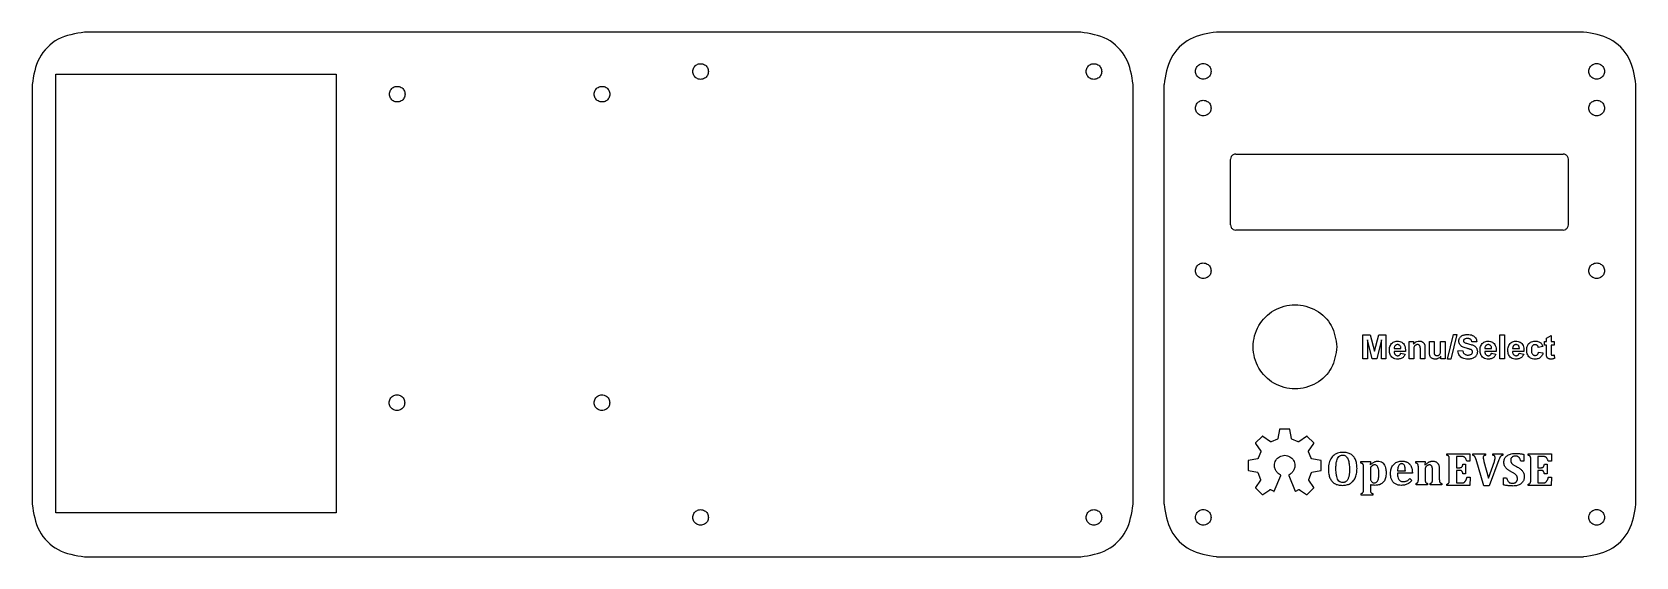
# Model space of a CAD drawing. Extents: x 5.7 to 92.1, y 5.7 to 34.
import ezdxf

# ---------------------------------------------------------------- set-up
doc = ezdxf.new("R2010")
doc.units = 0
doc.layers.add('Layer_1', color=7, linetype='CONTINUOUS')

msp = doc.modelspace()

# ---------------------------------------------------------------- linework, layer by layer
at = {"layer": 'Layer_1', "color": 7}
for p, q in [((62.161672, 33.947865), (8.541699, 33.947865)), ((89.227283, 33.950851), (69.47224, 33.950851)), ((5.716136, 31.122304), (5.716136, 8.541698)), ((64.987233, 8.541698), (64.987233, 31.122304)), ((66.64668, 31.12529), (66.64668, 8.550659)), ((92.052843, 8.550659), (92.052843, 31.12529)), ((70.230902, 23.580499), (70.230902, 27.104986)), ((70.511665, 27.385749), (88.12812, 27.385749)), ((88.408886, 27.104986), (88.408886, 23.580499)), ((88.12812, 23.293761), (70.511665, 23.293761)), ((8.541699, 5.716137), (62.161672, 5.716137)), ((69.47224, 5.725098), (89.227282, 5.725098))]:
    msp.add_line(p, q, dxfattribs=at)
at = {"layer": 'Layer_1', "color": 3}
for p, q in [((6.994509, 31.689805), (22.090061, 31.689805)), ((6.994509, 8.081724), (6.994509, 31.689805)), ((22.090061, 31.689805), (22.090061, 8.081724)), ((22.090061, 8.081724), (6.994509, 8.081724))]:
    msp.add_line(p, q, dxfattribs=at)
at = {"layer": 'Layer_1', "color": 1}
for p, q in [((77.355864, 16.377409), (77.355864, 17.660239)), ((77.355864, 17.660239), (77.743513, 17.660239)), ((77.85027, 16.377409), (77.596504, 17.38722)), ((77.596504, 17.38722), (77.596504, 16.377409)), ((77.743513, 17.660239), (77.976279, 16.785184)), ((77.976279, 16.785184), (78.206417, 17.660239)), ((78.354302, 17.38722), (78.099661, 16.377409)), ((78.206417, 17.660239), (78.594941, 17.660239)), ((78.354302, 16.377409), (78.354302, 17.38722)), ((78.594941, 17.660239), (78.594941, 16.377409)), ((79.848028, 16.377404), (79.848028, 17.306711)), ((79.848028, 17.306711), (80.076416, 17.306711)), ((80.076416, 17.306711), (80.076416, 17.170202)), ((80.940086, 16.718681), (80.940086, 17.306716)), ((80.940086, 17.306716), (81.185975, 17.306716)), ((81.185975, 17.306716), (81.185975, 16.879689)), ((81.539493, 16.914698), (81.539493, 17.306722)), ((81.539493, 17.306722), (81.785384, 17.306722)), ((81.785384, 17.306722), (81.785384, 16.377415)), ((81.909647, 16.355531), (82.227291, 17.682114)), ((82.411926, 17.682114), (82.090783, 16.355531)), ((82.227291, 17.682114), (82.411926, 17.682114)), ((83.480374, 17.293587), (83.221359, 17.282214)), ((84.732572, 16.377409), (84.732572, 17.660239)), ((84.732572, 17.660239), (84.978461, 17.660239)), ((84.978461, 17.660239), (84.978461, 16.377409)), ((87.123208, 17.110696), (87.123208, 17.306708)), ((87.123208, 17.306708), (87.236092, 17.306708)), ((87.236092, 17.491343), (87.482856, 17.634853)), ((87.236092, 17.306708), (87.236092, 17.491343)), ((87.482856, 17.634853), (87.482856, 17.306708)), ((87.482856, 17.306708), (87.650877, 17.306716)), ((87.650877, 17.306716), (87.650877, 17.110704)), ((79.648505, 16.771183), (79.032467, 16.771183)), ((79.036842, 16.921692), (79.404363, 16.921692)), ((79.390365, 16.673178), (79.635382, 16.63205)), ((79.390365, 16.673178), (79.390365, 16.673178)), ((80.093917, 16.798304), (80.093917, 16.377404)), ((80.449181, 16.377409), (80.449181, 16.851686)), ((80.695078, 16.954937), (80.695072, 16.377409)), ((81.556999, 16.377409), (81.556999, 16.516542)), ((82.474057, 16.79481), (82.726073, 16.819307)), ((82.474063, 16.79481), (82.474057, 16.79481)), ((84.531308, 16.771183), (83.91527, 16.771183)), ((83.919645, 16.921692), (84.287166, 16.921692)), ((84.273168, 16.673178), (84.518184, 16.63205)), ((84.273168, 16.673178), (84.273168, 16.673178)), ((86.0259, 16.771183), (85.409863, 16.771183)), ((85.414234, 16.921692), (85.781758, 16.921692)), ((85.76776, 16.673178), (86.012777, 16.63205)), ((85.76776, 16.673178), (85.76776, 16.673178)), ((87.037464, 17.03195), (86.795074, 16.988197)), ((86.8082, 16.733557), (87.049715, 16.692428)), ((87.037464, 17.03195), (87.037464, 17.03195)), ((87.236092, 17.110696), (87.123208, 17.110696)), ((87.236092, 16.705546), (87.236092, 17.110696)), ((87.650877, 17.110704), (87.482867, 17.110704)), ((87.482867, 17.110704), (87.482867, 16.736181)), ((87.649996, 16.58392), (87.670993, 16.393157)), ((77.596504, 16.377409), (77.355864, 16.377409)), ((78.099661, 16.377409), (77.85027, 16.377409)), ((78.594941, 16.377409), (78.354302, 16.377409)), ((80.093917, 16.377404), (79.848028, 16.377404)), ((80.695072, 16.377409), (80.449181, 16.377409)), ((81.785384, 16.377415), (81.556999, 16.377409)), ((82.090783, 16.355531), (81.909647, 16.355531)), ((84.978461, 16.377409), (84.732572, 16.377409)), ((81.873026, 11.183236), (81.873026, 11.266178)), ((81.873026, 11.266178), (83.119692, 11.266162)), ((83.119692, 11.266162), (83.119692, 10.866529)), ((83.26673, 11.183219), (83.26673, 11.266162)), ((83.26673, 11.266162), (83.961685, 11.266162)), ((83.961685, 11.266162), (83.961685, 11.183219)), ((84.341209, 11.183219), (84.341209, 11.266162)), ((84.341209, 11.266162), (84.882847, 11.266162)), ((84.882847, 11.266162), (84.882847, 11.183219)), ((86.026437, 11.23225), (86.026437, 10.867808)), ((86.2564, 11.183236), (86.2564, 11.266178)), ((86.2564, 11.266178), (87.50306, 11.266162)), ((87.50306, 11.266162), (87.50306, 10.866529)), ((82.007511, 9.866212), (82.007511, 10.949488)), ((82.671049, 11.119138), (82.397087, 11.119138)), ((82.397087, 11.119138), (82.397087, 10.515922)), ((82.397087, 10.515922), (82.562972, 10.515922)), ((82.562972, 10.368884), (82.397087, 10.368884)), ((82.397087, 10.368884), (82.397087, 9.697807)), ((82.741424, 10.696877), (82.883432, 10.696877)), ((82.883432, 10.696877), (82.883432, 10.186659)), ((83.119692, 10.866529), (82.947522, 10.866529)), ((83.861149, 9.541967), (83.446437, 10.949472)), ((83.872455, 10.857732), (84.121282, 9.955423)), ((84.121282, 9.955423), (84.431687, 10.853962)), ((84.678004, 10.944445), (84.151448, 9.541967)), ((86.026437, 10.867808), (85.85427, 10.867808)), ((86.390882, 9.866212), (86.390882, 10.949488)), ((87.05442, 11.119138), (86.780458, 11.119138)), ((86.780458, 11.119138), (86.780458, 10.515922)), ((86.780458, 10.515922), (86.946343, 10.515922)), ((86.946343, 10.368884), (86.780458, 10.368884)), ((86.780458, 10.368884), (86.780458, 9.697807)), ((87.124795, 10.696877), (87.266801, 10.696877)), ((87.266801, 10.696877), (87.266801, 10.186659)), ((87.50306, 10.866529), (87.330893, 10.866529)), ((81.873043, 9.550784), (81.873043, 9.633726)), ((83.10838, 9.550784), (81.873043, 9.550784)), ((82.397087, 9.697807), (82.669793, 9.697807)), ((82.883432, 10.186659), (82.741424, 10.186659)), ((82.96009, 10.00948), (83.132256, 10.00948)), ((83.132256, 10.00948), (83.10838, 9.550784)), ((84.151448, 9.541967), (83.861149, 9.541967)), ((84.919296, 9.587219), (84.919296, 9.974281)), ((84.919296, 9.974281), (85.091454, 9.974272)), ((86.256414, 9.550784), (86.256414, 9.633726)), ((87.491752, 9.550784), (86.256414, 9.550784)), ((86.780458, 9.697807), (87.053161, 9.697807)), ((87.266801, 10.186659), (87.124795, 10.186659)), ((87.343461, 10.00948), (87.515628, 10.00948)), ((87.515628, 10.00948), (87.491752, 9.550784))]:
    msp.add_line(p, q, dxfattribs=at)
at = {"layer": 'Layer_1', "color": 5}
for p, q in [((71.933687, 12.197818), (71.583155, 11.847314)), ((72.383133, 11.915288), (71.966941, 12.200894)), ((72.871752, 12.575628), (72.77908, 12.077458)), ((73.393186, 12.596987), (72.897447, 12.596987)), ((73.511582, 12.077458), (73.418881, 12.575628)), ((74.323721, 12.200894), (73.907529, 11.915288)), ((74.707478, 11.847314), (74.356975, 12.197818)), ((71.580081, 11.814031), (71.860735, 11.405017)), ((71.863075, 11.367778), (71.715378, 11.02334)), ((72.754439, 12.049272), (72.420519, 11.912592)), ((73.870085, 11.912592), (73.536194, 12.049272)), ((74.575224, 11.02334), (74.427587, 11.367778)), ((74.429926, 11.405017), (74.710552, 11.814031)), ((71.183895, 10.883525), (71.183925, 10.387816)), ((71.68687, 10.998816), (71.205254, 10.909249)), ((71.205283, 10.362091), (71.675091, 10.274663)), ((75.085377, 10.909249), (74.603732, 10.998816)), ((74.615507, 10.274663), (75.085316, 10.362091)), ((75.106675, 10.387816), (75.106733, 10.883525)), ((75.903786, 10.472969), (75.903786, 10.472969)), ((77.249422, 10.846192), (77.601065, 10.856348)), ((77.249422, 10.759869), (77.249422, 10.846192)), ((77.390333, 9.359645), (77.390333, 10.47043)), ((77.601065, 10.856348), (77.75721, 10.856348)), ((77.75721, 10.856348), (77.738168, 10.672275)), ((77.738168, 10.672275), (77.753401, 10.668466)), ((77.75721, 10.433615), (77.75721, 10.003265)), ((80.200939, 10.846192), (80.548773, 10.856348)), ((80.200939, 10.759869), (80.200939, 10.846192)), ((80.341848, 9.952486), (80.341848, 10.474238)), ((80.548773, 10.856348), (80.708727, 10.856348)), ((80.708727, 10.856348), (80.689685, 10.673545)), ((80.689685, 10.673545), (80.704918, 10.669736)), ((80.708725, 10.442502), (80.708725, 9.953756)), ((81.469139, 10.418381), (81.469139, 9.953755)), ((71.846868, 9.846166), (71.580014, 9.457251)), ((71.703014, 10.249964), (71.849656, 9.88358)), ((72.581714, 9.254064), (72.929083, 10.09342)), ((72.918915, 10.124829), (72.876754, 10.150612)), ((73.361539, 10.09342), (73.708908, 9.254064)), ((73.413892, 10.150612), (73.371731, 10.124829)), ((74.440973, 9.88358), (74.587644, 10.249964)), ((74.710607, 9.457251), (74.443724, 9.846166)), ((76.247812, 9.566568), (76.247812, 9.566568)), ((77.75721, 9.599574), (77.75721, 9.359645)), ((80.018134, 10.212728), (79.213291, 10.212728)), ((79.219638, 10.34983), (79.642371, 10.34983)), ((79.882301, 9.929636), (79.985128, 9.817923)), ((80.217441, 9.586879), (80.217441, 9.670665)), ((80.830594, 9.586879), (80.217441, 9.586879)), ((80.830594, 9.670665), (80.830594, 9.586879)), ((80.981661, 9.586879), (80.981661, 9.670665)), ((81.597353, 9.586879), (80.981661, 9.586879)), ((81.10226, 9.952486), (81.10226, 10.291435)), ((81.597355, 9.670664), (81.597353, 9.586879)), ((71.583088, 9.423967), (71.933679, 9.073464)), ((71.966933, 9.070358), (72.348962, 9.332584)), ((72.385587, 9.333816), (72.554056, 9.243868)), ((73.736594, 9.243868), (73.905064, 9.333816)), ((73.941687, 9.332584), (74.323717, 9.070358)), ((74.356971, 9.073464), (74.707533, 9.423967)), ((77.263387, 9.041008), (77.263387, 9.124793)), ((77.895582, 9.041008), (77.263387, 9.041008)), ((77.895582, 9.124793), (77.895582, 9.041008))]:
    msp.add_line(p, q, dxfattribs=at)
at = {"layer": 'Layer_1', "color": 7}
for points, knots in [([(8.544685, 33.947865), (8.050097, 33.870229), (7.07559, 33.717261), (5.952713, 32.594385), (5.799745, 31.619878), (5.72211, 31.12529)], [0, 0, 0, 0, 1.475809, 2.907846, 4.383656, 4.383656, 4.383656, 4.383656]), ([(64.987233, 31.12529), (64.909597, 31.619878), (64.756629, 32.594385), (63.633753, 33.717262), (62.659246, 33.87023), (62.164658, 33.947865)], [0, 0, 0, 0, 1.475809, 2.907846, 4.383656, 4.383656, 4.383656, 4.383656]), ([(69.475226, 33.950851), (68.980638, 33.873216), (68.006131, 33.720248), (66.883254, 32.597371), (66.730286, 31.622864), (66.652651, 31.128276)], [0, 0, 0, 0, 1.475809, 2.907847, 4.383656, 4.383656, 4.383656, 4.383656]), ([(92.052844, 31.128276), (91.975208, 31.622864), (91.82224, 32.597371), (90.699363, 33.720248), (89.724856, 33.873216), (89.230268, 33.950851)], [0, 0, 0, 0, 1.475809, 2.907847, 4.383656, 4.383656, 4.383656, 4.383656]), ([(42.125867, 31.830188), (42.114292, 31.904429), (42.091485, 32.050709), (41.923819, 32.211752), (41.705107, 32.271423), (41.484099, 32.211752), (41.323186, 32.050709), (41.263471, 31.830188), (41.323186, 31.609666), (41.484099, 31.448624), (41.705107, 31.388953), (41.923819, 31.448624), (42.091485, 31.609666), (42.114292, 31.755947), (42.125867, 31.830188)], [0, 0, 0, 0, 0.2202, 0.433869, 0.654069, 0.874269, 1.087939, 1.308139, 1.528339, 1.742008, 1.962208, 2.182408, 2.396077, 2.616277, 2.616277, 2.616277, 2.616277]), ([(63.296676, 31.830188), (63.285101, 31.904429), (63.262294, 32.050709), (63.094629, 32.211752), (62.875917, 32.271423), (62.654908, 32.211752), (62.493996, 32.050709), (62.43428, 31.830188), (62.493996, 31.609666), (62.654908, 31.448624), (62.875917, 31.388953), (63.094629, 31.448624), (63.262294, 31.609666), (63.285101, 31.755947), (63.296676, 31.830188)], [0, 0, 0, 0, 0.2202, 0.433869, 0.654069, 0.874269, 1.087939, 1.308139, 1.528339, 1.742008, 1.962208, 2.182408, 2.396077, 2.616277, 2.616277, 2.616277, 2.616277]), ([(69.185503, 31.839146), (69.173928, 31.913387), (69.151121, 32.059667), (68.983455, 32.22071), (68.764743, 32.280381), (68.543735, 32.22071), (68.382822, 32.059667), (68.323107, 31.839146), (68.382822, 31.618624), (68.543735, 31.457581), (68.764743, 31.39791), (68.983455, 31.457581), (69.151121, 31.618624), (69.173928, 31.764904), (69.185503, 31.839146)], [0, 0, 0, 0, 0.2202, 0.433869, 0.654069, 0.874269, 1.087939, 1.308139, 1.528339, 1.742008, 1.962208, 2.182408, 2.396077, 2.616277, 2.616277, 2.616277, 2.616277]), ([(90.362287, 31.839146), (90.350712, 31.913387), (90.327905, 32.059667), (90.16024, 32.22071), (89.941527, 32.280381), (89.720519, 32.22071), (89.559606, 32.059667), (89.499891, 31.839146), (89.559606, 31.618624), (89.720519, 31.457581), (89.941527, 31.39791), (90.16024, 31.457581), (90.327905, 31.618624), (90.350712, 31.764904), (90.362287, 31.839146)], [0, 0, 0, 0, 0.2202, 0.433869, 0.654069, 0.874269, 1.087939, 1.308139, 1.528339, 1.742008, 1.962208, 2.182408, 2.396077, 2.616277, 2.616277, 2.616277, 2.616277]), ([(25.793757, 30.611552), (25.782182, 30.685793), (25.759375, 30.832074), (25.59171, 30.993116), (25.372998, 31.052787), (25.151989, 30.993116), (24.991076, 30.832074), (24.931361, 30.611552), (24.991076, 30.391031), (25.151989, 30.229988), (25.372998, 30.170317), (25.59171, 30.229988), (25.759375, 30.391031), (25.782182, 30.537311), (25.793757, 30.611552)], [0, 0, 0, 0, 0.2202, 0.433869, 0.654069, 0.874269, 1.087939, 1.308139, 1.528339, 1.742008, 1.962208, 2.182408, 2.396077, 2.616277, 2.616277, 2.616277, 2.616277]), ([(36.821215, 30.611552), (36.80964, 30.685793), (36.786833, 30.832074), (36.619168, 30.993116), (36.400455, 31.052787), (36.179447, 30.993116), (36.018534, 30.832074), (35.958819, 30.611552), (36.018534, 30.391031), (36.179447, 30.229988), (36.400455, 30.170317), (36.619168, 30.229988), (36.786833, 30.391031), (36.80964, 30.537311), (36.821215, 30.611552)], [0, 0, 0, 0, 0.2202, 0.433869, 0.654069, 0.874269, 1.087939, 1.308139, 1.528339, 1.742008, 1.962208, 2.182408, 2.396077, 2.616277, 2.616277, 2.616277, 2.616277]), ([(69.185503, 29.861851), (69.173928, 29.936093), (69.151121, 30.082373), (68.983455, 30.243416), (68.764743, 30.303087), (68.543735, 30.243416), (68.382822, 30.082373), (68.323107, 29.861851), (68.382822, 29.64133), (68.543735, 29.480287), (68.764743, 29.420616), (68.983455, 29.480287), (69.151121, 29.64133), (69.173928, 29.78761), (69.185503, 29.861851)], [0, 0, 0, 0, 0.2202, 0.433869, 0.654069, 0.874269, 1.087939, 1.308139, 1.528339, 1.742008, 1.962208, 2.182408, 2.396077, 2.616277, 2.616277, 2.616277, 2.616277]), ([(90.362287, 29.861851), (90.350712, 29.936093), (90.327905, 30.082373), (90.16024, 30.243416), (89.941527, 30.303087), (89.720519, 30.243416), (89.559606, 30.082373), (89.499891, 29.861851), (89.559606, 29.64133), (89.720519, 29.480287), (89.941527, 29.420616), (90.16024, 29.480287), (90.327905, 29.64133), (90.350712, 29.78761), (90.362287, 29.861851)], [0, 0, 0, 0, 0.2202, 0.433869, 0.654069, 0.874269, 1.087939, 1.308139, 1.528339, 1.742008, 1.962208, 2.182408, 2.396077, 2.616277, 2.616277, 2.616277, 2.616277]), ([(70.514654, 27.391723), (70.464933, 27.383919), (70.366967, 27.368541), (70.254085, 27.255659), (70.238707, 27.157693), (70.230903, 27.107972)], [0, 0, 0, 0, 0.148362, 0.292323, 0.440685, 0.440685, 0.440685, 0.440685]), ([(88.414857, 27.107972), (88.407052, 27.157693), (88.391674, 27.255659), (88.278793, 27.368541), (88.180826, 27.383919), (88.131106, 27.391723)], [0, 0, 0, 0, 0.148362, 0.292323, 0.440685, 0.440685, 0.440685, 0.440685]), ([(70.230902, 23.583488), (70.238706, 23.533767), (70.254084, 23.435801), (70.366966, 23.322918), (70.464933, 23.307541), (70.514654, 23.299736)], [0, 0, 0, 0, 0.148362, 0.292324, 0.440687, 0.440687, 0.440687, 0.440687]), ([(88.131106, 23.299737), (88.180826, 23.307542), (88.278793, 23.322919), (88.391674, 23.435801), (88.407052, 23.533767), (88.414857, 23.583488)], [0, 0, 0, 0, 0.148362, 0.292323, 0.440685, 0.440685, 0.440685, 0.440685]), ([(69.185503, 21.110375), (69.173928, 21.184616), (69.151121, 21.330896), (68.983455, 21.491939), (68.764743, 21.55161), (68.543735, 21.491939), (68.382822, 21.330896), (68.323107, 21.110375), (68.382822, 20.889853), (68.543735, 20.728811), (68.764743, 20.669139), (68.983455, 20.728811), (69.151121, 20.889853), (69.173928, 21.036133), (69.185503, 21.110375)], [0, 0, 0, 0, 0.2202, 0.433869, 0.654069, 0.874269, 1.087939, 1.308139, 1.528339, 1.742008, 1.962208, 2.182408, 2.396077, 2.616277, 2.616277, 2.616277, 2.616277]), ([(90.362287, 21.110375), (90.350712, 21.184616), (90.327905, 21.330896), (90.16024, 21.491939), (89.941527, 21.55161), (89.720519, 21.491939), (89.559606, 21.330896), (89.499891, 21.110375), (89.559606, 20.889853), (89.720519, 20.728811), (89.941527, 20.669139), (90.16024, 20.728811), (90.327905, 20.889853), (90.350712, 21.036133), (90.362287, 21.110375)], [0, 0, 0, 0, 0.2202, 0.433869, 0.654069, 0.874269, 1.087939, 1.308139, 1.528339, 1.742008, 1.962208, 2.182408, 2.396077, 2.616277, 2.616277, 2.616277, 2.616277]), ([(75.959685, 17.018387), (75.897773, 17.416893), (75.775853, 18.201646), (74.878505, 19.06659), (73.706672, 19.387397), (72.522594, 19.06659), (71.661309, 18.201646), (71.341998, 17.018387), (71.661309, 15.835128), (72.522594, 14.970183), (73.706672, 14.649377), (74.878505, 14.970183), (75.775853, 15.835128), (75.897773, 16.61988), (75.959685, 17.018387)], [0, 0, 0, 0, 1.181997, 2.327627, 3.506926, 4.686225, 5.831856, 7.013853, 8.195849, 9.34148, 10.520779, 11.700078, 12.845709, 14.027705, 14.027705, 14.027705, 14.027705]), ([(25.78181, 14.010626), (25.770235, 14.084867), (25.747428, 14.231147), (25.579763, 14.39219), (25.36105, 14.451861), (25.140042, 14.39219), (24.979129, 14.231147), (24.919414, 14.010626), (24.979129, 13.790104), (25.140042, 13.629062), (25.36105, 13.569391), (25.579763, 13.629062), (25.747428, 13.790104), (25.770235, 13.936385), (25.78181, 14.010626)], [0, 0, 0, 0, 0.2202, 0.433869, 0.654069, 0.874269, 1.087939, 1.308139, 1.528339, 1.742008, 1.962208, 2.182408, 2.396077, 2.616277, 2.616277, 2.616277, 2.616277]), ([(36.815243, 14.010626), (36.803668, 14.084867), (36.780861, 14.231147), (36.613196, 14.39219), (36.394484, 14.451861), (36.173475, 14.39219), (36.012562, 14.231147), (35.952847, 14.010626), (36.012562, 13.790104), (36.173475, 13.629062), (36.394484, 13.569391), (36.613196, 13.629062), (36.780861, 13.790104), (36.803668, 13.936385), (36.815243, 14.010626)], [0, 0, 0, 0, 0.2202, 0.433869, 0.654069, 0.874269, 1.087939, 1.308139, 1.528339, 1.742008, 1.962208, 2.182408, 2.396077, 2.616277, 2.616277, 2.616277, 2.616277]), ([(5.72211, 8.544687), (5.799745, 8.050099), (5.952713, 7.075592), (7.07559, 5.952715), (8.050097, 5.799747), (8.544685, 5.722112)], [0, 0, 0, 0, 1.475809, 2.907846, 4.383656, 4.383656, 4.383656, 4.383656]), ([(42.125867, 7.839789), (42.114292, 7.91403), (42.091485, 8.06031), (41.923819, 8.221353), (41.705107, 8.281024), (41.484099, 8.221353), (41.323186, 8.06031), (41.263471, 7.839789), (41.323186, 7.619268), (41.484099, 7.458225), (41.705107, 7.398554), (41.923819, 7.458225), (42.091485, 7.619268), (42.114292, 7.765548), (42.125867, 7.839789)], [0, 0, 0, 0, 0.2202, 0.433869, 0.654069, 0.874269, 1.087939, 1.308139, 1.528339, 1.742008, 1.962208, 2.182408, 2.396077, 2.616277, 2.616277, 2.616277, 2.616277]), ([(62.164658, 5.722109), (62.659245, 5.799745), (63.633752, 5.952714), (64.756629, 7.075591), (64.909597, 8.050099), (64.987233, 8.544687)], [0, 0, 0, 0, 1.475808, 2.907847, 4.383657, 4.383657, 4.383657, 4.383657]), ([(63.296676, 7.839789), (63.285101, 7.91403), (63.262294, 8.06031), (63.094629, 8.221353), (62.875917, 8.281024), (62.654908, 8.221353), (62.493996, 8.06031), (62.43428, 7.839789), (62.493996, 7.619268), (62.654908, 7.458225), (62.875917, 7.398554), (63.094629, 7.458225), (63.262294, 7.619268), (63.285101, 7.765548), (63.296676, 7.839789)], [0, 0, 0, 0, 0.2202, 0.433869, 0.654069, 0.874269, 1.087939, 1.308139, 1.528339, 1.742008, 1.962208, 2.182408, 2.396077, 2.616277, 2.616277, 2.616277, 2.616277]), ([(66.652651, 8.553645), (66.730286, 8.059057), (66.883254, 7.08455), (68.006131, 5.961673), (68.980638, 5.808705), (69.475226, 5.731069)], [0, 0, 0, 0, 1.475809, 2.907847, 4.383656, 4.383656, 4.383656, 4.383656]), ([(69.185503, 7.842775), (69.173928, 7.917016), (69.151121, 8.063296), (68.983455, 8.224339), (68.764743, 8.28401), (68.543735, 8.224339), (68.382822, 8.063296), (68.323107, 7.842775), (68.382822, 7.622254), (68.543735, 7.461211), (68.764743, 7.40154), (68.983455, 7.461211), (69.151121, 7.622254), (69.173928, 7.768534), (69.185503, 7.842775)], [0, 0, 0, 0, 0.2202, 0.433869, 0.654069, 0.874269, 1.087939, 1.308139, 1.528339, 1.742008, 1.962208, 2.182408, 2.396077, 2.616277, 2.616277, 2.616277, 2.616277]), ([(89.230268, 5.73107), (89.724856, 5.808705), (90.699363, 5.961673), (91.82224, 7.08455), (91.975208, 8.059057), (92.052843, 8.553645)], [0, 0, 0, 0, 1.475809, 2.907846, 4.383655, 4.383655, 4.383655, 4.383655]), ([(90.362287, 7.842775), (90.350712, 7.917016), (90.327905, 8.063296), (90.16024, 8.224339), (89.941527, 8.28401), (89.720519, 8.224339), (89.559606, 8.063296), (89.499891, 7.842775), (89.559606, 7.622254), (89.720519, 7.461211), (89.941527, 7.40154), (90.16024, 7.461211), (90.327905, 7.622254), (90.350712, 7.768534), (90.362287, 7.842775)], [0, 0, 0, 0, 0.2202, 0.433869, 0.654069, 0.874269, 1.087939, 1.308139, 1.528339, 1.742008, 1.962208, 2.182408, 2.396077, 2.616277, 2.616277, 2.616277, 2.616277])]:
    msp.add_open_spline(points, degree=3, knots=knots, dxfattribs=at)
at = {"layer": 'Layer_1', "color": 1}
for points, knots in [([(79.635382, 16.63205), (79.623996, 16.603868), (79.601992, 16.549404), (79.550589, 16.479246), (79.487507, 16.42358), (79.411935, 16.383924), (79.325039, 16.360788), (79.213828, 16.353042), (79.087767, 16.365591), (78.960531, 16.419315), (78.871828, 16.505575), (78.816767, 16.607084), (78.786167, 16.716498), (78.777047, 16.842231), (78.787732, 16.973349), (78.827443, 17.098548), (78.896207, 17.198819), (78.984935, 17.273532), (79.091233, 17.319193), (79.210799, 17.332175), (79.332884, 17.319118), (79.447305, 17.272157), (79.540757, 17.192528), (79.608515, 17.079753), (79.645531, 16.93479), (79.647458, 16.828798), (79.648505, 16.771183)], [0, 0, 0, 0, 0.090896, 0.175668, 0.258215, 0.341288, 0.429318, 0.525984, 0.674623, 0.80535, 0.932359, 1.037551, 1.148613, 1.270577, 1.414035, 1.541048, 1.659897, 1.773879, 1.884681, 2.001588, 2.131027, 2.249339, 2.367074, 2.493007, 2.637855, 2.81036, 2.81036, 2.81036, 2.81036]), ([(80.076416, 17.170202), (80.104008, 17.201459), (80.157111, 17.261615), (80.265649, 17.316716), (80.361184, 17.330133), (80.434772, 17.325631), (80.484919, 17.315834), (80.530897, 17.29922), (80.571999, 17.27862), (80.606666, 17.253796), (80.6336, 17.224444), (80.654643, 17.192324), (80.670911, 17.157552), (80.682333, 17.118568), (80.690032, 17.072858), (80.694369, 17.01754), (80.694828, 16.977017), (80.695078, 16.954937)], [0, 0, 0, 0, 0.124164, 0.238963, 0.356367, 0.409167, 0.459736, 0.509063, 0.555373, 0.597319, 0.63619, 0.674159, 0.712133, 0.750921, 0.795646, 0.850971, 0.917203, 0.917203, 0.917203, 0.917203]), ([(83.221359, 17.282214), (83.217123, 17.302377), (83.209248, 17.339863), (83.185121, 17.389056), (83.15089, 17.426239), (83.105745, 17.451471), (83.04952, 17.46526), (82.984967, 17.469114), (82.918875, 17.465037), (82.858522, 17.449942), (82.814288, 17.427403), (82.785294, 17.400942), (82.770812, 17.372756), (82.766701, 17.34244), (82.770773, 17.312439), (82.784471, 17.285341), (82.811415, 17.256832), (82.863172, 17.230666), (82.943259, 17.203226), (83.046119, 17.177708), (83.153272, 17.151106), (83.246824, 17.120693), (83.321176, 17.088673), (83.380575, 17.051958), (83.428689, 17.007742), (83.467481, 16.955525), (83.497023, 16.895219), (83.513728, 16.825794), (83.519125, 16.752626), (83.512801, 16.678807), (83.491729, 16.608711), (83.457672, 16.543066), (83.411341, 16.483879), (83.352141, 16.435218), (83.281577, 16.397798), (83.199166, 16.372497), (83.105256, 16.357546), (82.988589, 16.352362), (82.859731, 16.36112), (82.730997, 16.39744), (82.626452, 16.461453), (82.548977, 16.552206), (82.495501, 16.665586), (82.481467, 16.750183), (82.474063, 16.79481)], [0, 0, 0, 0, 0.061643, 0.114605, 0.162211, 0.210993, 0.267454, 0.334426, 0.404427, 0.465341, 0.519846, 0.551614, 0.581489, 0.612841, 0.642033, 0.670992, 0.702433, 0.758101, 0.842432, 0.95672, 1.075625, 1.173675, 1.251496, 1.317961, 1.382162, 1.446294, 1.512087, 1.582194, 1.659121, 1.731392, 1.803194, 1.877207, 1.952099, 2.027091, 2.105387, 2.190193, 2.284516, 2.389941, 2.540091, 2.670116, 2.787442, 2.902194, 3.023273, 3.158463, 3.158463, 3.158463, 3.158463]), ([(82.726073, 16.819307), (82.731784, 16.793279), (82.742454, 16.74464), (82.773397, 16.680486), (82.815616, 16.630644), (82.870124, 16.596728), (82.934847, 16.576965), (83.00713, 16.571647), (83.079034, 16.576472), (83.14388, 16.592986), (83.194428, 16.62286), (83.230535, 16.660718), (83.25344, 16.703793), (83.259566, 16.74455), (83.256313, 16.77861), (83.247139, 16.80515), (83.231149, 16.828656), (83.208142, 16.85001), (83.176322, 16.868303), (83.13786, 16.884196), (83.086524, 16.898922), (83.017404, 16.917621), (82.920237, 16.941286), (82.812725, 16.971337), (82.713382, 17.01234), (82.631875, 17.066265), (82.570117, 17.137784), (82.528554, 17.227304), (82.517578, 17.31323), (82.524374, 17.388329), (82.543288, 17.450459), (82.574144, 17.508861), (82.616789, 17.561683), (82.671464, 17.605782), (82.736732, 17.640308), (82.812227, 17.664746), (82.897362, 17.679296), (83.006652, 17.684323), (83.129622, 17.676034), (83.254947, 17.642357), (83.353552, 17.581878), (83.424471, 17.500809), (83.469996, 17.402434), (83.476833, 17.330733), (83.480374, 17.293587)], [0, 0, 0, 0, 0.079734, 0.149001, 0.211445, 0.273077, 0.338851, 0.412555, 0.489296, 0.554405, 0.611348, 0.663001, 0.709573, 0.755434, 0.784371, 0.811585, 0.838711, 0.868838, 0.904955, 0.948186, 0.993428, 1.065033, 1.163038, 1.293445, 1.399652, 1.484114, 1.584333, 1.678962, 1.776205, 1.840377, 1.904048, 1.969677, 2.037417, 2.106251, 2.178938, 2.25771, 2.34331, 2.437266, 2.585423, 2.711513, 2.822747, 2.927063, 3.030576, 3.141849, 3.141849, 3.141849, 3.141849]), ([(84.518184, 16.63205), (84.506799, 16.603868), (84.484795, 16.549404), (84.433391, 16.479246), (84.37031, 16.42358), (84.294738, 16.383924), (84.207842, 16.360788), (84.096631, 16.353042), (83.97057, 16.365591), (83.843334, 16.419315), (83.754634, 16.505576), (83.699571, 16.607083), (83.66897, 16.716498), (83.65985, 16.842231), (83.670534, 16.973349), (83.710245, 17.098548), (83.77901, 17.198819), (83.867738, 17.273532), (83.974036, 17.319193), (84.093602, 17.332175), (84.215687, 17.319118), (84.330108, 17.272157), (84.423559, 17.192528), (84.491318, 17.079753), (84.528334, 16.93479), (84.530261, 16.828798), (84.531308, 16.771183)], [0, 0, 0, 0, 0.090896, 0.175668, 0.258215, 0.341288, 0.429318, 0.525984, 0.674623, 0.805349, 0.932357, 1.037549, 1.148612, 1.270575, 1.414034, 1.541047, 1.659896, 1.773878, 1.88468, 2.001586, 2.131025, 2.249338, 2.367072, 2.493006, 2.637854, 2.810359, 2.810359, 2.810359, 2.810359]), ([(86.012777, 16.63205), (86.001391, 16.603868), (85.979387, 16.549404), (85.927983, 16.479246), (85.8649, 16.423581), (85.789329, 16.383923), (85.702432, 16.360788), (85.591222, 16.353042), (85.465161, 16.365591), (85.337925, 16.419315), (85.249223, 16.505575), (85.194163, 16.607084), (85.163563, 16.716498), (85.154443, 16.842231), (85.165127, 16.973349), (85.204838, 17.098548), (85.273603, 17.198818), (85.362329, 17.273532), (85.468628, 17.319193), (85.588194, 17.332175), (85.71028, 17.319118), (85.8247, 17.272157), (85.918152, 17.192528), (85.98591, 17.079753), (86.022927, 16.93479), (86.024853, 16.828798), (86.0259, 16.771183)], [0, 0, 0, 0, 0.090896, 0.175669, 0.258216, 0.341289, 0.429318, 0.525986, 0.674624, 0.80535, 0.932358, 1.03755, 1.148613, 1.270576, 1.414034, 1.541048, 1.659897, 1.773877, 1.88468, 2.001587, 2.131026, 2.249339, 2.367073, 2.493007, 2.637855, 2.81036, 2.81036, 2.81036, 2.81036]), ([(87.049715, 16.692428), (87.040278, 16.657936), (87.022319, 16.592298), (86.972931, 16.506023), (86.907773, 16.437771), (86.825419, 16.38935), (86.727162, 16.36161), (86.614011, 16.353025), (86.49476, 16.364332), (86.381437, 16.408203), (86.2888, 16.481707), (86.220115, 16.581499), (86.180128, 16.704837), (86.169073, 16.841648), (86.180155, 16.978648), (86.220281, 17.102765), (86.289805, 17.202413), (86.382877, 17.276162), (86.4975, 17.319847), (86.615676, 17.330851), (86.725217, 17.323237), (86.817509, 17.299524), (86.894843, 17.257441), (86.95758, 17.198175), (87.006865, 17.12185), (87.026923, 17.062921), (87.037464, 17.03195)], [0, 0, 0, 0, 0.106941, 0.203504, 0.294818, 0.387028, 0.486517, 0.598436, 0.726025, 0.842697, 0.957797, 1.075525, 1.200879, 1.342207, 1.484898, 1.610898, 1.728745, 1.84415, 1.961907, 2.091427, 2.197139, 2.290259, 2.375025, 2.458325, 2.546672, 2.644534, 2.644534, 2.644534, 2.644534]), ([(79.032467, 16.771183), (79.034005, 16.74849), (79.036904, 16.705699), (79.057063, 16.646759), (79.089335, 16.599575), (79.131232, 16.565144), (79.180438, 16.544197), (79.22798, 16.538695), (79.269582, 16.542187), (79.302894, 16.55282), (79.332267, 16.570833), (79.356993, 16.597253), (79.37697, 16.632043), (79.385695, 16.658838), (79.390365, 16.673178)], [0, 0, 0, 0, 0.068015, 0.128252, 0.184398, 0.237395, 0.288756, 0.342651, 0.379279, 0.413316, 0.446584, 0.481519, 0.52074, 0.565896, 0.565896, 0.565896, 0.565896]), ([(79.404363, 16.921692), (79.402922, 16.943645), (79.400234, 16.984607), (79.381908, 17.040711), (79.351562, 17.084368), (79.313553, 17.116192), (79.269222, 17.135796), (79.220497, 17.141543), (79.171109, 17.13569), (79.124765, 17.115319), (79.08616, 17.081893), (79.056658, 17.037322), (79.03912, 16.982223), (79.03763, 16.942631), (79.036842, 16.921692)], [0, 0, 0, 0, 0.065835, 0.12284, 0.174566, 0.223315, 0.269812, 0.317859, 0.368836, 0.417288, 0.467423, 0.519954, 0.57576, 0.63841, 0.63841, 0.63841, 0.63841]), ([(80.449181, 16.851686), (80.448934, 16.881198), (80.448507, 16.932373), (80.444093, 16.99733), (80.436155, 17.042737), (80.421808, 17.073523), (80.404355, 17.097217), (80.382372, 17.115851), (80.356935, 17.12984), (80.327935, 17.137989), (80.293724, 17.140591), (80.255985, 17.137131), (80.216919, 17.125285), (80.181679, 17.105726), (80.151141, 17.080005), (80.127265, 17.048312), (80.109316, 17.008895), (80.100283, 16.955506), (80.094678, 16.88414), (80.094192, 16.829311), (80.093917, 16.798304)], [0, 0, 0, 0, 0.088496, 0.153463, 0.195414, 0.225734, 0.254494, 0.283043, 0.311497, 0.340946, 0.372662, 0.413972, 0.453925, 0.494223, 0.534085, 0.572821, 0.61233, 0.662765, 0.734199, 0.827171, 0.827171, 0.827171, 0.827171]), ([(81.556999, 16.516542), (81.545051, 16.500705), (81.521166, 16.469044), (81.475398, 16.429742), (81.423865, 16.398002), (81.368057, 16.373999), (81.309226, 16.359493), (81.248956, 16.35491), (81.18938, 16.359221), (81.132506, 16.372963), (81.080692, 16.395742), (81.035193, 16.426663), (80.998361, 16.466081), (80.970649, 16.513992), (80.952483, 16.572042), (80.941775, 16.641308), (80.940678, 16.691574), (80.940086, 16.718681)], [0, 0, 0, 0, 0.059373, 0.118697, 0.179649, 0.240418, 0.300196, 0.360568, 0.421024, 0.478682, 0.535229, 0.589952, 0.642579, 0.695691, 0.754571, 0.824007, 0.905277, 0.905277, 0.905277, 0.905277]), ([(81.185975, 16.879689), (81.186104, 16.841699), (81.186322, 16.776906), (81.190475, 16.696804), (81.195544, 16.644137), (81.209845, 16.611605), (81.226781, 16.587744), (81.248439, 16.567916), (81.275199, 16.553632), (81.306275, 16.545267), (81.341983, 16.542676), (81.380314, 16.546024), (81.418766, 16.5576), (81.453429, 16.576607), (81.482943, 16.601464), (81.506291, 16.630521), (81.525044, 16.667956), (81.533447, 16.72512), (81.53882, 16.808904), (81.539245, 16.875802), (81.539493, 16.914698)], [0, 0, 0, 0, 0.113863, 0.194196, 0.241335, 0.270992, 0.299644, 0.328625, 0.35825, 0.389742, 0.42447, 0.46519, 0.504499, 0.544049, 0.582966, 0.6195, 0.655244, 0.707108, 0.791045, 0.907641, 0.907641, 0.907641, 0.907641]), ([(83.91527, 16.771183), (83.916808, 16.74849), (83.919707, 16.705699), (83.939866, 16.646759), (83.972138, 16.599575), (84.014035, 16.565144), (84.063241, 16.544197), (84.110783, 16.538695), (84.152385, 16.542187), (84.185697, 16.55282), (84.21507, 16.570833), (84.239796, 16.597253), (84.259772, 16.632043), (84.268498, 16.658838), (84.273168, 16.673178)], [0, 0, 0, 0, 0.068015, 0.128252, 0.184398, 0.237395, 0.288756, 0.342651, 0.379279, 0.413316, 0.446584, 0.481519, 0.52074, 0.565896, 0.565896, 0.565896, 0.565896]), ([(84.287166, 16.921692), (84.285725, 16.943645), (84.283037, 16.984607), (84.264711, 17.040711), (84.234365, 17.084368), (84.196356, 17.116192), (84.152025, 17.135796), (84.1033, 17.141543), (84.053912, 17.13569), (84.007568, 17.115319), (83.968963, 17.081893), (83.939461, 17.037322), (83.921923, 16.982223), (83.920433, 16.942631), (83.919645, 16.921692)], [0, 0, 0, 0, 0.065835, 0.12284, 0.174566, 0.223315, 0.269812, 0.317859, 0.368836, 0.417288, 0.467423, 0.519954, 0.57576, 0.63841, 0.63841, 0.63841, 0.63841]), ([(85.409863, 16.771183), (85.4114, 16.74849), (85.414299, 16.705699), (85.434459, 16.646759), (85.46673, 16.599575), (85.508627, 16.565144), (85.557834, 16.544197), (85.605375, 16.538695), (85.646977, 16.542187), (85.680288, 16.55282), (85.709662, 16.570833), (85.734388, 16.597253), (85.754365, 16.632043), (85.76309, 16.658838), (85.76776, 16.673178)], [0, 0, 0, 0, 0.068015, 0.128252, 0.184398, 0.237395, 0.288756, 0.342651, 0.379278, 0.413315, 0.446584, 0.481519, 0.52074, 0.565896, 0.565896, 0.565896, 0.565896]), ([(85.781758, 16.921692), (85.780317, 16.943645), (85.777629, 16.984607), (85.759303, 17.040711), (85.728958, 17.084368), (85.690949, 17.116192), (85.646617, 17.135796), (85.597893, 17.141543), (85.548505, 17.13569), (85.50216, 17.115319), (85.463556, 17.081893), (85.434053, 17.037322), (85.416515, 16.982223), (85.415023, 16.942631), (85.414234, 16.921692)], [0, 0, 0, 0, 0.065835, 0.12284, 0.174566, 0.223315, 0.269812, 0.317859, 0.368836, 0.417288, 0.467423, 0.519954, 0.575761, 0.638411, 0.638411, 0.638411, 0.638411]), ([(86.795074, 16.988197), (86.79185, 17.003214), (86.785751, 17.031622), (86.766679, 17.069372), (86.740375, 17.09868), (86.707772, 17.119817), (86.669162, 17.132045), (86.622336, 17.135912), (86.570557, 17.130303), (86.519257, 17.108173), (86.476281, 17.071124), (86.445259, 17.015883), (86.428699, 16.942952), (86.424167, 16.855416), (86.428778, 16.765497), (86.445351, 16.685395), (86.476415, 16.6249), (86.520483, 16.584951), (86.572806, 16.56113), (86.625691, 16.555097), (86.673538, 16.559258), (86.712995, 16.57257), (86.747575, 16.595276), (86.775049, 16.630599), (86.795837, 16.677769), (86.803839, 16.713875), (86.8082, 16.733557)], [0, 0, 0, 0, 0.045938, 0.0869, 0.125247, 0.162787, 0.202081, 0.245442, 0.303052, 0.356481, 0.410582, 0.47028, 0.543148, 0.632995, 0.732648, 0.812667, 0.876754, 0.932981, 0.987803, 1.046534, 1.090602, 1.131004, 1.17024, 1.212894, 1.263275, 1.323647, 1.323647, 1.323647, 1.323647]), ([(87.670993, 16.393157), (87.651273, 16.385735), (87.610954, 16.37056), (87.545318, 16.359069), (87.485741, 16.355369), (87.434525, 16.357836), (87.394212, 16.365138), (87.35726, 16.37703), (87.325019, 16.39337), (87.298181, 16.412642), (87.276835, 16.43543), (87.262197, 16.463501), (87.25089, 16.495935), (87.24333, 16.532254), (87.238541, 16.576956), (87.236492, 16.634809), (87.236238, 16.679813), (87.236092, 16.705546)], [0, 0, 0, 0, 0.063094, 0.128997, 0.198926, 0.241873, 0.282493, 0.321478, 0.357917, 0.390471, 0.420206, 0.450622, 0.484664, 0.523052, 0.561609, 0.619423, 0.696627, 0.696627, 0.696627, 0.696627]), ([(87.482867, 16.736181), (87.48283, 16.714371), (87.482768, 16.677752), (87.484735, 16.633625), (87.485277, 16.606473), (87.491598, 16.591346), (87.499104, 16.58093), (87.509053, 16.571903), (87.521493, 16.565212), (87.535809, 16.561091), (87.554693, 16.559626), (87.579897, 16.562801), (87.612956, 16.570987), (87.636811, 16.579316), (87.649996, 16.58392)], [0, 0, 0, 0, 0.06534, 0.1097, 0.133161, 0.145671, 0.158216, 0.171434, 0.185617, 0.200201, 0.215819, 0.242104, 0.275991, 0.317866, 0.317866, 0.317866, 0.317866]), ([(85.091454, 9.974272), (85.09893, 9.94349), (85.112891, 9.886), (85.147955, 9.80999), (85.192213, 9.748415), (85.252987, 9.705769), (85.328003, 9.681968), (85.3987, 9.676273), (85.458901, 9.679344), (85.50373, 9.687741), (85.545128, 9.701504), (85.582534, 9.721597), (85.61457, 9.749072), (85.641145, 9.783341), (85.661575, 9.824369), (85.673507, 9.872315), (85.676911, 9.922841), (85.673919, 9.972456), (85.664495, 10.01793), (85.647856, 10.059412), (85.624031, 10.097984), (85.592471, 10.134603), (85.552625, 10.170159), (85.503231, 10.205375), (85.443501, 10.24172), (85.378123, 10.275928), (85.312885, 10.309186), (85.253837, 10.343282), (85.198744, 10.37786), (85.148142, 10.414031), (85.102804, 10.452749), (85.061956, 10.49334), (85.027758, 10.537763), (84.998712, 10.584487), (84.974484, 10.63371), (84.95767, 10.686923), (84.947698, 10.743966), (84.94403, 10.816169), (84.950672, 10.899798), (84.976206, 10.98949), (85.019683, 11.06835), (85.079639, 11.135642), (85.155147, 11.190843), (85.245271, 11.233041), (85.347419, 11.264041), (85.460634, 11.282611), (85.563979, 11.287233), (85.653062, 11.285335), (85.724349, 11.281305), (85.79478, 11.273956), (85.867412, 11.26429), (85.944956, 11.250334), (85.998505, 11.238449), (86.026437, 11.23225)], [0, 0, 0, 0, 0.094827, 0.177099, 0.249737, 0.319633, 0.395671, 0.483178, 0.531015, 0.576202, 0.619565, 0.661436, 0.702738, 0.745217, 0.79074, 0.839205, 0.892421, 0.942093, 0.987939, 1.03111, 1.075487, 1.123332, 1.175631, 1.235317, 1.305077, 1.385226, 1.456615, 1.524733, 1.589697, 1.651704, 1.711134, 1.768402, 1.824125, 1.878874, 1.93327, 1.988248, 2.045687, 2.10652, 2.204773, 2.295976, 2.384159, 2.472589, 2.564247, 2.662797, 2.769729, 2.883566, 3.006045, 3.079506, 3.150842, 3.220173, 3.291897, 3.370617, 3.456446, 3.456446, 3.456446, 3.456446]), ([(82.007511, 10.949488), (82.007435, 10.961917), (82.007294, 10.985384), (82.006112, 11.018502), (82.003918, 11.047549), (82.001509, 11.073043), (81.996167, 11.09513), (81.988044, 11.113896), (81.977844, 11.130301), (81.964057, 11.143993), (81.946594, 11.154956), (81.926223, 11.165831), (81.901273, 11.175286), (81.882893, 11.180459), (81.873026, 11.183236)], [0, 0, 0, 0, 0.037285, 0.070403, 0.099383, 0.124688, 0.147142, 0.167215, 0.185809, 0.204767, 0.224906, 0.247453, 0.27398, 0.304729, 0.304729, 0.304729, 0.304729]), ([(82.562972, 10.515922), (82.574401, 10.516183), (82.59562, 10.516669), (82.624822, 10.521619), (82.649789, 10.529729), (82.670137, 10.543725), (82.68762, 10.561678), (82.702644, 10.58509), (82.71683, 10.614757), (82.729941, 10.652755), (82.737362, 10.68127), (82.741424, 10.696877)], [0, 0, 0, 0, 0.034252, 0.063589, 0.088628, 0.112292, 0.136879, 0.163369, 0.195343, 0.235355, 0.283729, 0.283729, 0.283729, 0.283729]), ([(82.741424, 10.186659), (82.737593, 10.201614), (82.73053, 10.229192), (82.717752, 10.266304), (82.703702, 10.296314), (82.688442, 10.320444), (82.671109, 10.339371), (82.651112, 10.35358), (82.626796, 10.362999), (82.596977, 10.36807), (82.575001, 10.368596), (82.562972, 10.368884)], [0, 0, 0, 0, 0.046302, 0.085386, 0.117554, 0.145518, 0.170711, 0.194071, 0.218444, 0.248269, 0.28434, 0.28434, 0.28434, 0.28434]), ([(82.947522, 10.866529), (82.939026, 10.89027), (82.923957, 10.93238), (82.901046, 10.986421), (82.879514, 11.025607), (82.857522, 11.053954), (82.834253, 11.076376), (82.807347, 11.095904), (82.771979, 11.110501), (82.725384, 11.117892), (82.690479, 11.118692), (82.671049, 11.119138)], [0, 0, 0, 0, 0.075636, 0.134162, 0.175937, 0.20937, 0.241366, 0.272629, 0.30855, 0.354973, 0.413266, 0.413266, 0.413266, 0.413266]), ([(83.446437, 10.949472), (83.440756, 10.968412), (83.43057, 11.00237), (83.415277, 11.0469), (83.401361, 11.081023), (83.387025, 11.10759), (83.370554, 11.129287), (83.350987, 11.147646), (83.327679, 11.163325), (83.299089, 11.175426), (83.277949, 11.180517), (83.26673, 11.183219)], [0, 0, 0, 0, 0.059319, 0.10635, 0.141203, 0.169766, 0.19666, 0.222541, 0.249923, 0.280506, 0.31509, 0.31509, 0.31509, 0.31509]), ([(83.961685, 11.183219), (83.948313, 11.181235), (83.923554, 11.17756), (83.890445, 11.165487), (83.864368, 11.148364), (83.845941, 11.125261), (83.835317, 11.096742), (83.832924, 11.066798), (83.834115, 11.037629), (83.836556, 11.010341), (83.840988, 10.981781), (83.848617, 10.948473), (83.859133, 10.906587), (83.867687, 10.875216), (83.872455, 10.857732)], [0, 0, 0, 0, 0.040477, 0.074945, 0.104884, 0.132906, 0.162078, 0.194799, 0.22232, 0.249665, 0.276937, 0.308954, 0.352134, 0.406498, 0.406498, 0.406498, 0.406498]), ([(84.431687, 10.853962), (84.435645, 10.865427), (84.443354, 10.887753), (84.453027, 10.920878), (84.460684, 10.953067), (84.467454, 10.984944), (84.471024, 11.017759), (84.472594, 11.052641), (84.470044, 11.087788), (84.459236, 11.120569), (84.440303, 11.146695), (84.413985, 11.166257), (84.380047, 11.178765), (84.354818, 11.181658), (84.341209, 11.183219)], [0, 0, 0, 0, 0.036385, 0.070852, 0.103466, 0.135644, 0.168535, 0.202348, 0.240364, 0.273616, 0.304507, 0.335617, 0.370625, 0.411624, 0.411624, 0.411624, 0.411624]), ([(84.882847, 11.183219), (84.872666, 11.181245), (84.852924, 11.177417), (84.825345, 11.166756), (84.80086, 11.152521), (84.77883, 11.134287), (84.758739, 11.11172), (84.739029, 11.083797), (84.719935, 11.047158), (84.699178, 11.000076), (84.685545, 10.964256), (84.678004, 10.944445)], [0, 0, 0, 0, 0.031063, 0.060237, 0.088211, 0.115694, 0.145647, 0.17861, 0.217971, 0.26935, 0.33293, 0.33293, 0.33293, 0.33293]), ([(85.85427, 10.867808), (85.848854, 10.888453), (85.83868, 10.927239), (85.818343, 10.98011), (85.794321, 11.024072), (85.767899, 11.061054), (85.736816, 11.090558), (85.70105, 11.113172), (85.659768, 11.128632), (85.612645, 11.137524), (85.563743, 11.140156), (85.51613, 11.137602), (85.472953, 11.12924), (85.433327, 11.115386), (85.397819, 11.095878), (85.367467, 11.070263), (85.342983, 11.03933), (85.32427, 11.003665), (85.313471, 10.962936), (85.310354, 10.91869), (85.313198, 10.873766), (85.322374, 10.830933), (85.337737, 10.791301), (85.362742, 10.755374), (85.395049, 10.720534), (85.436287, 10.685366), (85.489027, 10.650059), (85.553651, 10.611513), (85.634417, 10.569458), (85.720648, 10.52246), (85.802042, 10.469901), (85.869295, 10.416986), (85.925063, 10.36369), (85.96936, 10.307092), (86.002792, 10.246439), (86.027281, 10.181365), (86.041201, 10.110079), (86.045937, 10.0274), (86.039312, 9.937589), (86.015384, 9.846217), (85.975355, 9.764308), (85.919181, 9.693334), (85.847992, 9.634289), (85.763255, 9.587587), (85.666508, 9.554574), (85.55987, 9.534532), (85.456599, 9.529527), (85.359505, 9.531946), (85.270213, 9.536849), (85.179777, 9.545389), (85.090064, 9.555758), (85.003224, 9.569381), (84.946943, 9.581343), (84.919296, 9.587219)], [0, 0, 0, 0, 0.064003, 0.120244, 0.169422, 0.213967, 0.256045, 0.297149, 0.340069, 0.387472, 0.440482, 0.486645, 0.530187, 0.571968, 0.612102, 0.651042, 0.690291, 0.729761, 0.771021, 0.815712, 0.86231, 0.905612, 0.946713, 0.988887, 1.03603, 1.089008, 1.151056, 1.226201, 1.314663, 1.42418, 1.520732, 1.604931, 1.680569, 1.751624, 1.819627, 1.887579, 1.959381, 2.036605, 2.135506, 2.228277, 2.318263, 2.407041, 2.497737, 2.593937, 2.695681, 2.803141, 2.918394, 3.005122, 3.094489, 3.186609, 3.27759, 3.365398, 3.45018, 3.45018, 3.45018, 3.45018]), ([(86.390882, 10.949488), (86.390807, 10.961917), (86.390665, 10.985384), (86.389483, 11.018502), (86.38729, 11.047549), (86.38488, 11.073043), (86.379538, 11.09513), (86.371415, 11.113896), (86.361215, 11.1303), (86.34743, 11.143993), (86.329968, 11.154956), (86.309596, 11.165831), (86.284647, 11.175286), (86.266267, 11.180459), (86.2564, 11.183236)], [0, 0, 0, 0, 0.037285, 0.070403, 0.099383, 0.124688, 0.147142, 0.167215, 0.185809, 0.204766, 0.224904, 0.247451, 0.273978, 0.304727, 0.304727, 0.304727, 0.304727]), ([(86.946343, 10.515922), (86.957772, 10.516183), (86.978991, 10.516669), (87.008192, 10.521619), (87.03316, 10.529728), (87.053507, 10.543725), (87.07099, 10.561678), (87.086012, 10.585091), (87.100199, 10.614757), (87.11331, 10.652755), (87.120733, 10.68127), (87.124795, 10.696877)], [0, 0, 0, 0, 0.03425, 0.063588, 0.088628, 0.112291, 0.136878, 0.163367, 0.195341, 0.235354, 0.283728, 0.283728, 0.283728, 0.283728]), ([(87.124795, 10.186659), (87.120965, 10.201614), (87.113901, 10.229192), (87.101123, 10.266304), (87.087073, 10.296314), (87.071814, 10.320444), (87.054481, 10.339371), (87.034482, 10.35358), (87.010166, 10.362999), (86.980347, 10.36807), (86.958372, 10.368596), (86.946343, 10.368884)], [0, 0, 0, 0, 0.046302, 0.085386, 0.117554, 0.145518, 0.170711, 0.194071, 0.218445, 0.24827, 0.28434, 0.28434, 0.28434, 0.28434]), ([(87.330893, 10.866529), (87.322397, 10.89027), (87.307327, 10.93238), (87.284416, 10.98642), (87.262885, 11.025608), (87.240893, 11.053954), (87.217624, 11.076376), (87.190718, 11.095904), (87.15535, 11.110501), (87.108755, 11.117892), (87.073851, 11.118692), (87.05442, 11.119138)], [0, 0, 0, 0, 0.075636, 0.134163, 0.175936, 0.20937, 0.241366, 0.272629, 0.30855, 0.354972, 0.413266, 0.413266, 0.413266, 0.413266]), ([(81.873043, 9.633726), (81.882671, 9.63644), (81.900593, 9.641492), (81.924937, 9.650308), (81.945721, 9.65931), (81.962782, 9.670527), (81.976604, 9.684129), (81.986935, 9.700705), (81.994929, 9.719759), (82.000729, 9.741758), (82.004203, 9.767069), (82.006031, 9.796185), (82.007322, 9.829711), (82.007445, 9.853551), (82.007511, 9.866212)], [0, 0, 0, 0, 0.029999, 0.055838, 0.077646, 0.097785, 0.116742, 0.135335, 0.155979, 0.178536, 0.203379, 0.232499, 0.266035, 0.304016, 0.304016, 0.304016, 0.304016]), ([(82.669793, 9.697807), (82.67906, 9.697893), (82.696587, 9.698053), (82.721318, 9.699815), (82.743457, 9.70218), (82.763176, 9.707509), (82.781313, 9.714157), (82.798205, 9.722652), (82.814056, 9.733187), (82.829231, 9.745826), (82.843532, 9.760835), (82.85778, 9.776735), (82.870827, 9.793959), (82.882637, 9.812744), (82.894897, 9.833457), (82.906875, 9.857893), (82.9196, 9.886649), (82.932702, 9.921223), (82.946433, 9.962756), (82.955305, 9.993111), (82.96009, 10.00948)], [0, 0, 0, 0, 0.027793, 0.052564, 0.074387, 0.094438, 0.113659, 0.132269, 0.151014, 0.170643, 0.191376, 0.213146, 0.234678, 0.256094, 0.279686, 0.30685, 0.337671, 0.374002, 0.417716, 0.468872, 0.468872, 0.468872, 0.468872]), ([(86.256414, 9.633726), (86.266042, 9.63644), (86.283964, 9.641492), (86.308308, 9.650308), (86.329092, 9.65931), (86.346153, 9.670527), (86.359976, 9.684129), (86.370306, 9.700705), (86.3783, 9.719759), (86.384101, 9.741758), (86.387574, 9.767069), (86.389402, 9.796185), (86.390693, 9.829711), (86.390816, 9.853551), (86.390882, 9.866212)], [0, 0, 0, 0, 0.029999, 0.055838, 0.077646, 0.097785, 0.116742, 0.135335, 0.155979, 0.178536, 0.203379, 0.232499, 0.266035, 0.304016, 0.304016, 0.304016, 0.304016]), ([(87.053161, 9.697807), (87.062428, 9.697893), (87.079955, 9.698053), (87.104686, 9.699815), (87.126826, 9.70218), (87.146545, 9.707509), (87.164682, 9.714157), (87.181576, 9.722651), (87.197427, 9.733187), (87.212602, 9.745826), (87.226903, 9.760835), (87.241151, 9.776735), (87.254198, 9.793959), (87.266008, 9.812744), (87.278268, 9.833457), (87.290245, 9.857893), (87.302968, 9.886649), (87.316071, 9.921223), (87.329802, 9.962756), (87.338676, 9.993111), (87.343461, 10.00948)], [0, 0, 0, 0, 0.027793, 0.052564, 0.074387, 0.094438, 0.11366, 0.132271, 0.151016, 0.170646, 0.191379, 0.213148, 0.23468, 0.256097, 0.279688, 0.306852, 0.337673, 0.374003, 0.417717, 0.468874, 0.468874, 0.468874, 0.468874])]:
    msp.add_open_spline(points, degree=3, knots=knots, dxfattribs=at)
at = {"layer": 'Layer_1', "color": 5}
for points, knots in [([(71.966941, 12.200894), (71.963328, 12.202606), (71.956056, 12.20605), (71.943428, 12.204889), (71.936919, 12.200164), (71.933687, 12.197818)], [0, 0, 0, 0, 0.011856, 0.023863, 0.035705, 0.035705, 0.035705, 0.035705]), ([(72.897447, 12.596987), (72.893504, 12.596351), (72.885563, 12.595069), (72.875805, 12.586972), (72.873097, 12.579393), (72.871752, 12.575628)], [0, 0, 0, 0, 0.011846, 0.023857, 0.035711, 0.035711, 0.035711, 0.035711]), ([(73.418881, 12.575628), (73.417539, 12.579393), (73.414838, 12.586971), (73.40508, 12.595074), (73.397134, 12.596352), (73.393186, 12.596987)], [0, 0, 0, 0, 0.011851, 0.023857, 0.035717, 0.035717, 0.035717, 0.035717]), ([(74.356975, 12.197818), (74.353735, 12.200164), (74.347219, 12.204882), (74.334595, 12.206051), (74.32733, 12.202606), (74.323721, 12.200894)], [0, 0, 0, 0, 0.011862, 0.023856, 0.035702, 0.035702, 0.035702, 0.035702]), ([(71.583155, 11.847314), (71.58082, 11.84407), (71.576121, 11.837539), (71.574932, 11.824917), (71.578372, 11.817643), (71.580081, 11.814031)], [0, 0, 0, 0, 0.011858, 0.023866, 0.035714, 0.035714, 0.035714, 0.035714]), ([(71.860735, 11.405017), (71.862597, 11.401209), (71.866431, 11.39337), (71.867292, 11.38003), (71.864453, 11.371781), (71.863075, 11.367778)], [0, 0, 0, 0, 0.012646, 0.026039, 0.038666, 0.038666, 0.038666, 0.038666]), ([(72.420519, 11.912592), (72.416482, 11.911281), (72.408147, 11.908573), (72.394782, 11.909526), (72.386932, 11.913409), (72.383133, 11.915288)], [0, 0, 0, 0, 0.012667, 0.026152, 0.038797, 0.038797, 0.038797, 0.038797]), ([(72.77908, 12.077458), (72.777707, 12.073443), (72.774877, 12.065167), (72.766078, 12.055067), (72.758242, 12.051165), (72.754439, 12.049272)], [0, 0, 0, 0, 0.01266, 0.026099, 0.038771, 0.038771, 0.038771, 0.038771]), ([(73.536194, 12.049272), (73.532403, 12.051167), (73.524584, 12.055077), (73.515791, 12.065168), (73.512957, 12.073443), (73.511582, 12.077458)], [0, 0, 0, 0, 0.012642, 0.026082, 0.038744, 0.038744, 0.038744, 0.038744]), ([(73.907529, 11.915288), (73.903719, 11.913409), (73.895853, 11.909528), (73.882471, 11.908572), (73.874127, 11.91128), (73.870085, 11.912592)], [0, 0, 0, 0, 0.012676, 0.026169, 0.038853, 0.038853, 0.038853, 0.038853]), ([(74.427587, 11.367778), (74.426201, 11.37178), (74.423345, 11.380024), (74.424176, 11.39338), (74.428046, 11.401211), (74.429926, 11.405017)], [0, 0, 0, 0, 0.012634, 0.026026, 0.038688, 0.038688, 0.038688, 0.038688]), ([(74.710552, 11.814031), (74.712251, 11.817643), (74.715672, 11.824919), (74.71453, 11.837542), (74.70982, 11.84407), (74.707478, 11.847314)], [0, 0, 0, 0, 0.011842, 0.023848, 0.035711, 0.035711, 0.035711, 0.035711]), ([(76.247812, 9.566568), (76.171074, 9.570414), (76.027276, 9.577621), (75.830553, 9.652361), (75.676617, 9.780072), (75.570537, 9.959594), (75.51071, 10.184663), (75.49592, 10.41022), (75.505831, 10.614955), (75.535441, 10.779469), (75.585466, 10.925429), (75.655673, 11.051873), (75.746404, 11.157062), (75.856547, 11.239244), (75.983668, 11.298206), (76.126311, 11.333223), (76.304178, 11.34494), (76.502352, 11.327345), (76.702127, 11.255136), (76.858589, 11.12759), (76.966673, 10.949485), (77.027927, 10.726544), (77.04201, 10.512418), (77.035063, 10.327571), (77.016907, 10.189379), (76.985718, 10.065978), (76.942657, 9.956997), (76.889077, 9.861521), (76.824305, 9.779942), (76.749425, 9.712008), (76.665226, 9.657118), (76.571816, 9.615908), (76.470407, 9.587395), (76.361535, 9.569625), (76.286413, 9.567606), (76.247812, 9.566568)], [0, 0, 0, 0, 0.229438, 0.429939, 0.619369, 0.818403, 1.04509, 1.312067, 1.493528, 1.659021, 1.811809, 1.954389, 2.090272, 2.225386, 2.363515, 2.507916, 2.663375, 2.896662, 3.100047, 3.291156, 3.490221, 3.714968, 3.978387, 4.130923, 4.269523, 4.395709, 4.511783, 4.620088, 4.722972, 4.822879, 4.922114, 5.023203, 5.127916, 5.237416, 5.353152, 5.353152, 5.353152, 5.353152]), ([(71.205254, 10.909249), (71.20149, 10.907894), (71.193918, 10.905166), (71.185809, 10.895417), (71.18453, 10.887472), (71.183895, 10.883525)], [0, 0, 0, 0, 0.011865, 0.023871, 0.035726, 0.035726, 0.035726, 0.035726]), ([(71.183925, 10.387816), (71.18456, 10.383863), (71.185839, 10.37591), (71.193931, 10.366129), (71.201517, 10.363431), (71.205283, 10.362091)], [0, 0, 0, 0, 0.011873, 0.023894, 0.035744, 0.035744, 0.035744, 0.035744]), ([(71.715378, 11.02334), (71.713434, 11.019558), (71.709422, 11.011751), (71.699235, 11.002995), (71.690909, 11.000181), (71.68687, 10.998816)], [0, 0, 0, 0, 0.012687, 0.02619, 0.038912, 0.038912, 0.038912, 0.038912]), ([(72.876754, 10.150612), (72.873887, 10.152497), (72.867764, 10.156522), (72.858888, 10.163396), (72.808089, 10.207841), (72.706367, 10.281898), (72.618915, 10.447964), (72.580013, 10.665513), (72.6486, 10.920187), (72.858254, 11.129446), (73.145303, 11.207249), (73.43235, 11.129449), (73.641975, 10.92018), (73.710542, 10.665506), (73.671645, 10.447983), (73.584272, 10.28184), (73.482412, 10.207959), (73.431738, 10.16339), (73.422878, 10.156519), (73.41676, 10.152497), (73.413892, 10.150612)], [0, 0, 0, 0, 0.010293, 0.021976, 0.033637, 0.212843, 0.393346, 0.580378, 0.867022, 1.145172, 1.431807, 1.718428, 1.996557, 2.283197, 2.470227, 2.65072, 2.829929, 2.84156, 2.85323, 2.863521, 2.863521, 2.863521, 2.863521]), ([(74.603732, 10.998816), (74.599707, 11.000183), (74.591396, 11.003004), (74.581224, 11.011761), (74.577183, 11.019559), (74.575224, 11.02334)], [0, 0, 0, 0, 0.012685, 0.026188, 0.038895, 0.038895, 0.038895, 0.038895]), ([(75.085316, 10.362091), (75.089077, 10.363432), (75.096658, 10.366135), (75.104754, 10.375908), (75.106037, 10.383863), (75.106675, 10.387816)], [0, 0, 0, 0, 0.011838, 0.023863, 0.035738, 0.035738, 0.035738, 0.035738]), ([(75.106733, 10.883525), (75.106096, 10.887472), (75.104814, 10.895418), (75.096703, 10.905162), (75.089134, 10.907893), (75.085374, 10.909249)], [0, 0, 0, 0, 0.011856, 0.023865, 0.035721, 0.035721, 0.035721, 0.035721]), ([(75.903786, 10.472969), (75.905346, 10.39492), (75.908191, 10.252613), (75.937213, 10.060116), (75.985847, 9.908556), (76.05872, 9.79616), (76.160009, 9.72729), (76.258796, 9.711759), (76.337958, 9.718554), (76.394998, 9.736208), (76.444952, 9.766446), (76.488092, 9.807178), (76.525431, 9.857083), (76.556434, 9.916133), (76.581806, 9.983411), (76.601996, 10.058481), (76.616515, 10.140936), (76.626419, 10.229926), (76.632507, 10.324822), (76.634651, 10.443102), (76.631234, 10.576995), (76.618529, 10.718565), (76.597002, 10.84213), (76.566566, 10.947729), (76.526775, 11.035298), (76.477364, 11.105002), (76.416839, 11.155869), (76.344922, 11.185835), (76.255436, 11.195598), (76.153591, 11.180196), (76.055024, 11.115955), (75.983586, 11.010117), (75.936192, 10.866452), (75.908048, 10.683257), (75.905297, 10.547538), (75.903786, 10.472969)], [0, 0, 0, 0, 0.234018, 0.426685, 0.581968, 0.708565, 0.821174, 0.938346, 1.000544, 1.058692, 1.115721, 1.174157, 1.235642, 1.30187, 1.373554, 1.450953, 1.534744, 1.624472, 1.719458, 1.819908, 1.979288, 2.121039, 2.245957, 2.355026, 2.449867, 2.533235, 2.609296, 2.683919, 2.763286, 2.877181, 2.985581, 3.105852, 3.252953, 3.436296, 3.659872, 3.659872, 3.659872, 3.659872]), ([(77.390333, 10.47043), (77.390305, 10.488531), (77.390253, 10.520881), (77.389642, 10.563624), (77.388751, 10.596323), (77.386915, 10.621991), (77.384013, 10.64363), (77.379989, 10.662832), (77.374739, 10.67974), (77.368197, 10.694482), (77.360239, 10.707438), (77.350051, 10.718737), (77.33733, 10.728679), (77.321665, 10.737889), (77.30195, 10.746088), (77.277486, 10.753582), (77.259306, 10.757654), (77.249422, 10.759869)], [0, 0, 0, 0, 0.054305, 0.097049, 0.128239, 0.152428, 0.174212, 0.193689, 0.211219, 0.227224, 0.24196, 0.256643, 0.272602, 0.290214, 0.311003, 0.336499, 0.36688, 0.36688, 0.36688, 0.36688]), ([(77.753401, 10.668466), (77.776732, 10.690147), (77.820752, 10.73105), (77.8889, 10.782088), (77.95455, 10.820858), (78.019695, 10.847313), (78.085416, 10.863178), (78.176231, 10.869519), (78.287191, 10.856861), (78.407581, 10.802192), (78.499657, 10.70728), (78.562085, 10.577446), (78.597571, 10.41478), (78.606708, 10.249087), (78.599852, 10.096478), (78.578258, 9.972602), (78.541583, 9.864283), (78.489521, 9.771781), (78.421924, 9.695731), (78.339167, 9.636987), (78.242375, 9.59557), (78.132263, 9.571272), (78.025437, 9.564807), (77.927125, 9.569073), (77.841217, 9.579702), (77.785227, 9.592946), (77.75721, 9.599574)], [0, 0, 0, 0, 0.095496, 0.18017, 0.254904, 0.323593, 0.390359, 0.456783, 0.596002, 0.720844, 0.845568, 0.984347, 1.147645, 1.342067, 1.480708, 1.60521, 1.718023, 1.822174, 1.921518, 2.02076, 2.124138, 2.235258, 2.357405, 2.444089, 2.530272, 2.616591, 2.616591, 2.616591, 2.616591]), ([(77.75721, 10.003265), (77.758127, 9.971497), (77.759803, 9.913404), (77.777067, 9.834747), (77.806839, 9.7726), (77.852043, 9.728065), (77.911353, 9.703052), (77.979224, 9.695393), (78.051644, 9.706756), (78.115493, 9.752365), (78.162308, 9.82455), (78.195268, 9.919827), (78.214599, 10.037943), (78.219814, 10.175509), (78.214982, 10.315634), (78.198138, 10.441742), (78.16913, 10.540583), (78.125428, 10.613831), (78.063356, 10.659157), (78.002172, 10.669297), (77.952755, 10.665017), (77.9152, 10.655049), (77.879027, 10.638817), (77.845179, 10.616748), (77.81541, 10.588527), (77.790387, 10.555375), (77.771201, 10.517932), (77.759276, 10.476709), (77.757907, 10.448152), (77.75721, 10.433615)], [0, 0, 0, 0, 0.095187, 0.174068, 0.239895, 0.299146, 0.360049, 0.429306, 0.502311, 0.574437, 0.65725, 0.756627, 0.875, 1.01502, 1.16903, 1.295211, 1.395779, 1.476338, 1.546608, 1.618906, 1.656778, 1.695062, 1.73484, 1.775273, 1.815685, 1.85728, 1.899293, 1.941288, 1.984828, 1.984828, 1.984828, 1.984828]), ([(79.985128, 9.817923), (79.957096, 9.789704), (79.90385, 9.736103), (79.817753, 9.67057), (79.730667, 9.621526), (79.638895, 9.589207), (79.540506, 9.570315), (79.411484, 9.563429), (79.26238, 9.575934), (79.106977, 9.629275), (78.984576, 9.723564), (78.899315, 9.85601), (78.851194, 10.022137), (78.839126, 10.187403), (78.847516, 10.336779), (78.872817, 10.45675), (78.915507, 10.563617), (78.97411, 10.656323), (79.048048, 10.733408), (79.136304, 10.793146), (79.236513, 10.83592), (79.347358, 10.861435), (79.449413, 10.86805), (79.536625, 10.864741), (79.604497, 10.856148), (79.666133, 10.841341), (79.721764, 10.821128), (79.771938, 10.796404), (79.816617, 10.766759), (79.856026, 10.732502), (79.890615, 10.693931), (79.922054, 10.648061), (79.949953, 10.59458), (79.974129, 10.533289), (79.993123, 10.465568), (80.007259, 10.389902), (80.015989, 10.304562), (80.017394, 10.244392), (80.018134, 10.212728)], [0, 0, 0, 0, 0.119215, 0.226444, 0.323481, 0.417842, 0.517014, 0.622992, 0.804783, 0.962608, 1.109168, 1.259412, 1.427117, 1.622825, 1.753928, 1.874939, 1.988944, 2.097369, 2.201963, 2.307068, 2.414888, 2.527024, 2.646659, 2.720559, 2.788634, 2.851549, 2.910315, 2.965857, 3.018964, 3.070707, 3.122101, 3.173963, 3.237122, 3.302656, 3.371282, 3.447801, 3.533318, 3.628311, 3.628311, 3.628311, 3.628311]), ([(79.642371, 10.34983), (79.640612, 10.389401), (79.637403, 10.461613), (79.621109, 10.559067), (79.596649, 10.636071), (79.559541, 10.693808), (79.506052, 10.728505), (79.444546, 10.737742), (79.382148, 10.727624), (79.326935, 10.691308), (79.283942, 10.633128), (79.251467, 10.555649), (79.228922, 10.459116), (79.222896, 10.388189), (79.219638, 10.34983)], [0, 0, 0, 0, 0.118746, 0.2167, 0.295568, 0.359932, 0.418384, 0.480786, 0.542498, 0.603951, 0.673741, 0.756508, 0.854471, 0.969855, 0.969855, 0.969855, 0.969855]), ([(80.341848, 10.474238), (80.341799, 10.493304), (80.341711, 10.52782), (80.340685, 10.574165), (80.339171, 10.610842), (80.336193, 10.640193), (80.331244, 10.664495), (80.32425, 10.685271), (80.31456, 10.702951), (80.30204, 10.717979), (80.286079, 10.731395), (80.264189, 10.742493), (80.2353, 10.752136), (80.2132, 10.75711), (80.200939, 10.759869)], [0, 0, 0, 0, 0.057197, 0.103544, 0.139064, 0.167303, 0.191952, 0.21332, 0.232829, 0.252063, 0.271694, 0.294947, 0.325191, 0.362875, 0.362875, 0.362875, 0.362875]), ([(80.704918, 10.669736), (80.721588, 10.684284), (80.753046, 10.711739), (80.799189, 10.748413), (80.841816, 10.779289), (80.883179, 10.804837), (80.925017, 10.826027), (80.968022, 10.843741), (81.012586, 10.857), (81.05883, 10.864865), (81.112071, 10.867453), (81.169265, 10.864587), (81.227427, 10.855126), (81.278134, 10.83852), (81.321839, 10.815177), (81.359525, 10.785834), (81.391153, 10.750153), (81.41694, 10.708631), (81.437295, 10.661549), (81.452032, 10.608783), (81.461922, 10.550435), (81.468102, 10.48636), (81.468784, 10.441669), (81.469139, 10.418381)], [0, 0, 0, 0, 0.066367, 0.12525, 0.176762, 0.224189, 0.270932, 0.317308, 0.363547, 0.410122, 0.457658, 0.52319, 0.581592, 0.633936, 0.682495, 0.729518, 0.776472, 0.824766, 0.875551, 0.92984, 0.988708, 1.052898, 1.122748, 1.122748, 1.122748, 1.122748]), ([(81.10226, 10.291435), (81.10219, 10.310266), (81.102058, 10.345535), (81.100825, 10.394845), (81.098799, 10.437395), (81.09581, 10.47403), (81.091892, 10.505606), (81.086964, 10.532897), (81.080731, 10.55653), (81.073201, 10.577213), (81.064097, 10.595222), (81.053905, 10.610822), (81.04312, 10.624479), (81.031545, 10.636223), (81.018988, 10.646046), (81.00531, 10.653932), (80.990252, 10.660102), (80.973159, 10.664333), (80.953569, 10.66669), (80.928673, 10.667771), (80.898642, 10.66487), (80.864784, 10.65442), (80.830911, 10.637878), (80.79823, 10.615717), (80.768777, 10.587784), (80.743453, 10.555565), (80.72359, 10.520029), (80.710985, 10.481801), (80.709478, 10.455593), (80.708725, 10.442502)], [0, 0, 0, 0, 0.056492, 0.105806, 0.147964, 0.18427, 0.216051, 0.243384, 0.267403, 0.289293, 0.30929, 0.327795, 0.34511, 0.361417, 0.377147, 0.392788, 0.408635, 0.425809, 0.445439, 0.467741, 0.500492, 0.53537, 0.573441, 0.61323, 0.653343, 0.694736, 0.735708, 0.774986, 0.814186, 0.814186, 0.814186, 0.814186]), ([(71.675091, 10.274663), (71.679099, 10.273304), (71.687364, 10.270502), (71.697377, 10.261636), (71.701173, 10.253777), (71.703014, 10.249964)], [0, 0, 0, 0, 0.012623, 0.026029, 0.038659, 0.038659, 0.038659, 0.038659]), ([(71.849656, 9.88358), (71.850967, 9.879536), (71.85367, 9.871196), (71.852683, 9.857814), (71.848767, 9.84997), (71.846868, 9.846166)], [0, 0, 0, 0, 0.012686, 0.02616, 0.038845, 0.038845, 0.038845, 0.038845]), ([(72.929083, 10.09342), (72.930013, 10.097288), (72.931881, 10.105049), (72.927976, 10.117043), (72.921928, 10.12224), (72.918915, 10.124829)], [0, 0, 0, 0, 0.011786, 0.023647, 0.035419, 0.035419, 0.035419, 0.035419]), ([(73.371731, 10.124829), (73.368725, 10.122239), (73.362687, 10.117036), (73.358785, 10.105054), (73.360623, 10.097289), (73.361539, 10.09342)], [0, 0, 0, 0, 0.01176, 0.023623, 0.035404, 0.035404, 0.035404, 0.035404]), ([(74.443724, 9.846166), (74.44184, 9.849971), (74.437953, 9.857823), (74.436964, 9.871194), (74.439664, 9.879536), (74.440973, 9.88358)], [0, 0, 0, 0, 0.01267, 0.026144, 0.038829, 0.038829, 0.038829, 0.038829]), ([(74.587644, 10.249964), (74.589484, 10.253775), (74.593273, 10.261622), (74.603246, 10.270511), (74.6115, 10.273306), (74.615507, 10.274663)], [0, 0, 0, 0, 0.012626, 0.026, 0.038614, 0.038614, 0.038614, 0.038614]), ([(79.213291, 10.212728), (79.214909, 10.165997), (79.217869, 10.080549), (79.244092, 9.96499), (79.288854, 9.873937), (79.355916, 9.809098), (79.442929, 9.772175), (79.527853, 9.763822), (79.602154, 9.76833), (79.660802, 9.780352), (79.716583, 9.801026), (79.771089, 9.832864), (79.827145, 9.875939), (79.863112, 9.910955), (79.882301, 9.929636)], [0, 0, 0, 0, 0.140046, 0.256073, 0.35295, 0.440244, 0.529762, 0.631123, 0.693456, 0.752669, 0.810047, 0.871105, 0.941308, 1.021596, 1.021596, 1.021596, 1.021596]), ([(80.217441, 9.670665), (80.229724, 9.674344), (80.252111, 9.681049), (80.281, 9.695205), (80.302424, 9.712608), (80.316863, 9.733951), (80.327454, 9.758507), (80.334959, 9.789288), (80.339002, 9.830427), (80.341499, 9.885922), (80.341722, 9.928456), (80.341848, 9.952486)], [0, 0, 0, 0, 0.038427, 0.070031, 0.095911, 0.120212, 0.14655, 0.1758, 0.214859, 0.270361, 0.342444, 0.342444, 0.342444, 0.342444]), ([(80.708725, 9.953756), (80.70884, 9.929679), (80.709044, 9.886962), (80.71138, 9.831054), (80.71507, 9.789314), (80.722095, 9.757796), (80.732476, 9.732588), (80.74674, 9.710795), (80.767948, 9.693268), (80.796515, 9.679713), (80.818545, 9.673864), (80.830594, 9.670665)], [0, 0, 0, 0, 0.072224, 0.128138, 0.167858, 0.197778, 0.224616, 0.249283, 0.275101, 0.306042, 0.343391, 0.343391, 0.343391, 0.343391]), ([(80.981661, 9.670665), (80.993452, 9.673866), (81.015027, 9.679722), (81.042977, 9.69329), (81.063632, 9.71087), (81.077538, 9.732556), (81.087912, 9.757493), (81.095338, 9.788645), (81.099415, 9.830097), (81.101906, 9.885805), (81.102132, 9.928432), (81.10226, 9.952486)], [0, 0, 0, 0, 0.036607, 0.06698, 0.092424, 0.116875, 0.143518, 0.173161, 0.21257, 0.268283, 0.340437, 0.340437, 0.340437, 0.340437]), ([(81.469139, 9.953755), (81.469176, 9.941601), (81.469249, 9.917807), (81.469931, 9.882895), (81.470851, 9.849992), (81.472541, 9.820013), (81.475584, 9.79391), (81.479971, 9.771823), (81.485757, 9.753135), (81.492692, 9.73711), (81.501063, 9.723189), (81.511486, 9.711198), (81.524173, 9.700768), (81.539263, 9.691702), (81.556613, 9.683749), (81.576136, 9.676525), (81.590081, 9.672673), (81.597355, 9.670664)], [0, 0, 0, 0, 0.036463, 0.071379, 0.104754, 0.13521, 0.161427, 0.18353, 0.202669, 0.220005, 0.235803, 0.251201, 0.267428, 0.28487, 0.303863, 0.324615, 0.347247, 0.347247, 0.347247, 0.347247]), ([(71.580014, 9.457251), (71.578311, 9.453638), (71.574883, 9.446364), (71.576046, 9.433742), (71.58075, 9.427212), (71.583088, 9.423967)], [0, 0, 0, 0, 0.011844, 0.023851, 0.035711, 0.035711, 0.035711, 0.035711]), ([(71.933679, 9.073464), (71.936914, 9.071133), (71.943434, 9.066436), (71.956035, 9.065272), (71.963318, 9.068671), (71.966933, 9.070358)], [0, 0, 0, 0, 0.011824, 0.02383, 0.035665, 0.035665, 0.035665, 0.035665]), ([(72.348962, 9.332584), (72.352727, 9.334409), (72.360468, 9.338161), (72.373702, 9.338588), (72.381694, 9.335379), (72.385587, 9.333816)], [0, 0, 0, 0, 0.012469, 0.025636, 0.038144, 0.038144, 0.038144, 0.038144]), ([(72.554056, 9.243868), (72.557648, 9.242687), (72.564665, 9.240381), (72.575925, 9.244518), (72.579755, 9.250833), (72.581714, 9.254064)], [0, 0, 0, 0, 0.011114, 0.021709, 0.032811, 0.032811, 0.032811, 0.032811]), ([(73.708908, 9.254064), (73.710869, 9.250832), (73.714702, 9.244519), (73.725969, 9.24038), (73.732994, 9.242686), (73.736594, 9.243868)], [0, 0, 0, 0, 0.011107, 0.021698, 0.032837, 0.032837, 0.032837, 0.032837]), ([(73.905064, 9.333816), (73.90895, 9.335379), (73.916934, 9.338592), (73.930168, 9.338159), (73.937916, 9.334409), (73.941687, 9.332584)], [0, 0, 0, 0, 0.012488, 0.025657, 0.038143, 0.038143, 0.038143, 0.038143]), ([(74.323717, 9.070358), (74.327333, 9.068671), (74.334616, 9.065272), (74.347218, 9.066436), (74.353737, 9.071133), (74.356971, 9.073464)], [0, 0, 0, 0, 0.011836, 0.023843, 0.035666, 0.035666, 0.035666, 0.035666]), ([(74.707533, 9.423967), (74.709877, 9.427211), (74.714591, 9.433737), (74.71575, 9.446366), (74.712313, 9.453639), (74.710607, 9.457251)], [0, 0, 0, 0, 0.011867, 0.023873, 0.035721, 0.035721, 0.035721, 0.035721]), ([(77.263387, 9.124793), (77.275402, 9.12862), (77.297165, 9.135552), (77.325307, 9.148431), (77.346595, 9.162806), (77.361627, 9.180406), (77.372875, 9.200951), (77.381607, 9.226656), (77.386843, 9.260769), (77.389874, 9.305962), (77.390168, 9.340337), (77.390333, 9.359645)], [0, 0, 0, 0, 0.037804, 0.068468, 0.092596, 0.114192, 0.137208, 0.1625, 0.195221, 0.240414, 0.298327, 0.298327, 0.298327, 0.298327]), ([(77.75721, 9.359645), (77.757374, 9.340548), (77.757665, 9.306454), (77.760741, 9.261478), (77.765936, 9.227177), (77.774907, 9.200912), (77.787111, 9.179713), (77.803566, 9.161347), (77.82706, 9.146576), (77.858278, 9.13421), (77.882299, 9.128146), (77.895582, 9.124793)], [0, 0, 0, 0, 0.057278, 0.10226, 0.135189, 0.16104, 0.185027, 0.20814, 0.234253, 0.267455, 0.308522, 0.308522, 0.308522, 0.308522])]:
    msp.add_open_spline(points, degree=3, knots=knots, dxfattribs=at)

doc.saveas('drawing.dxf')
